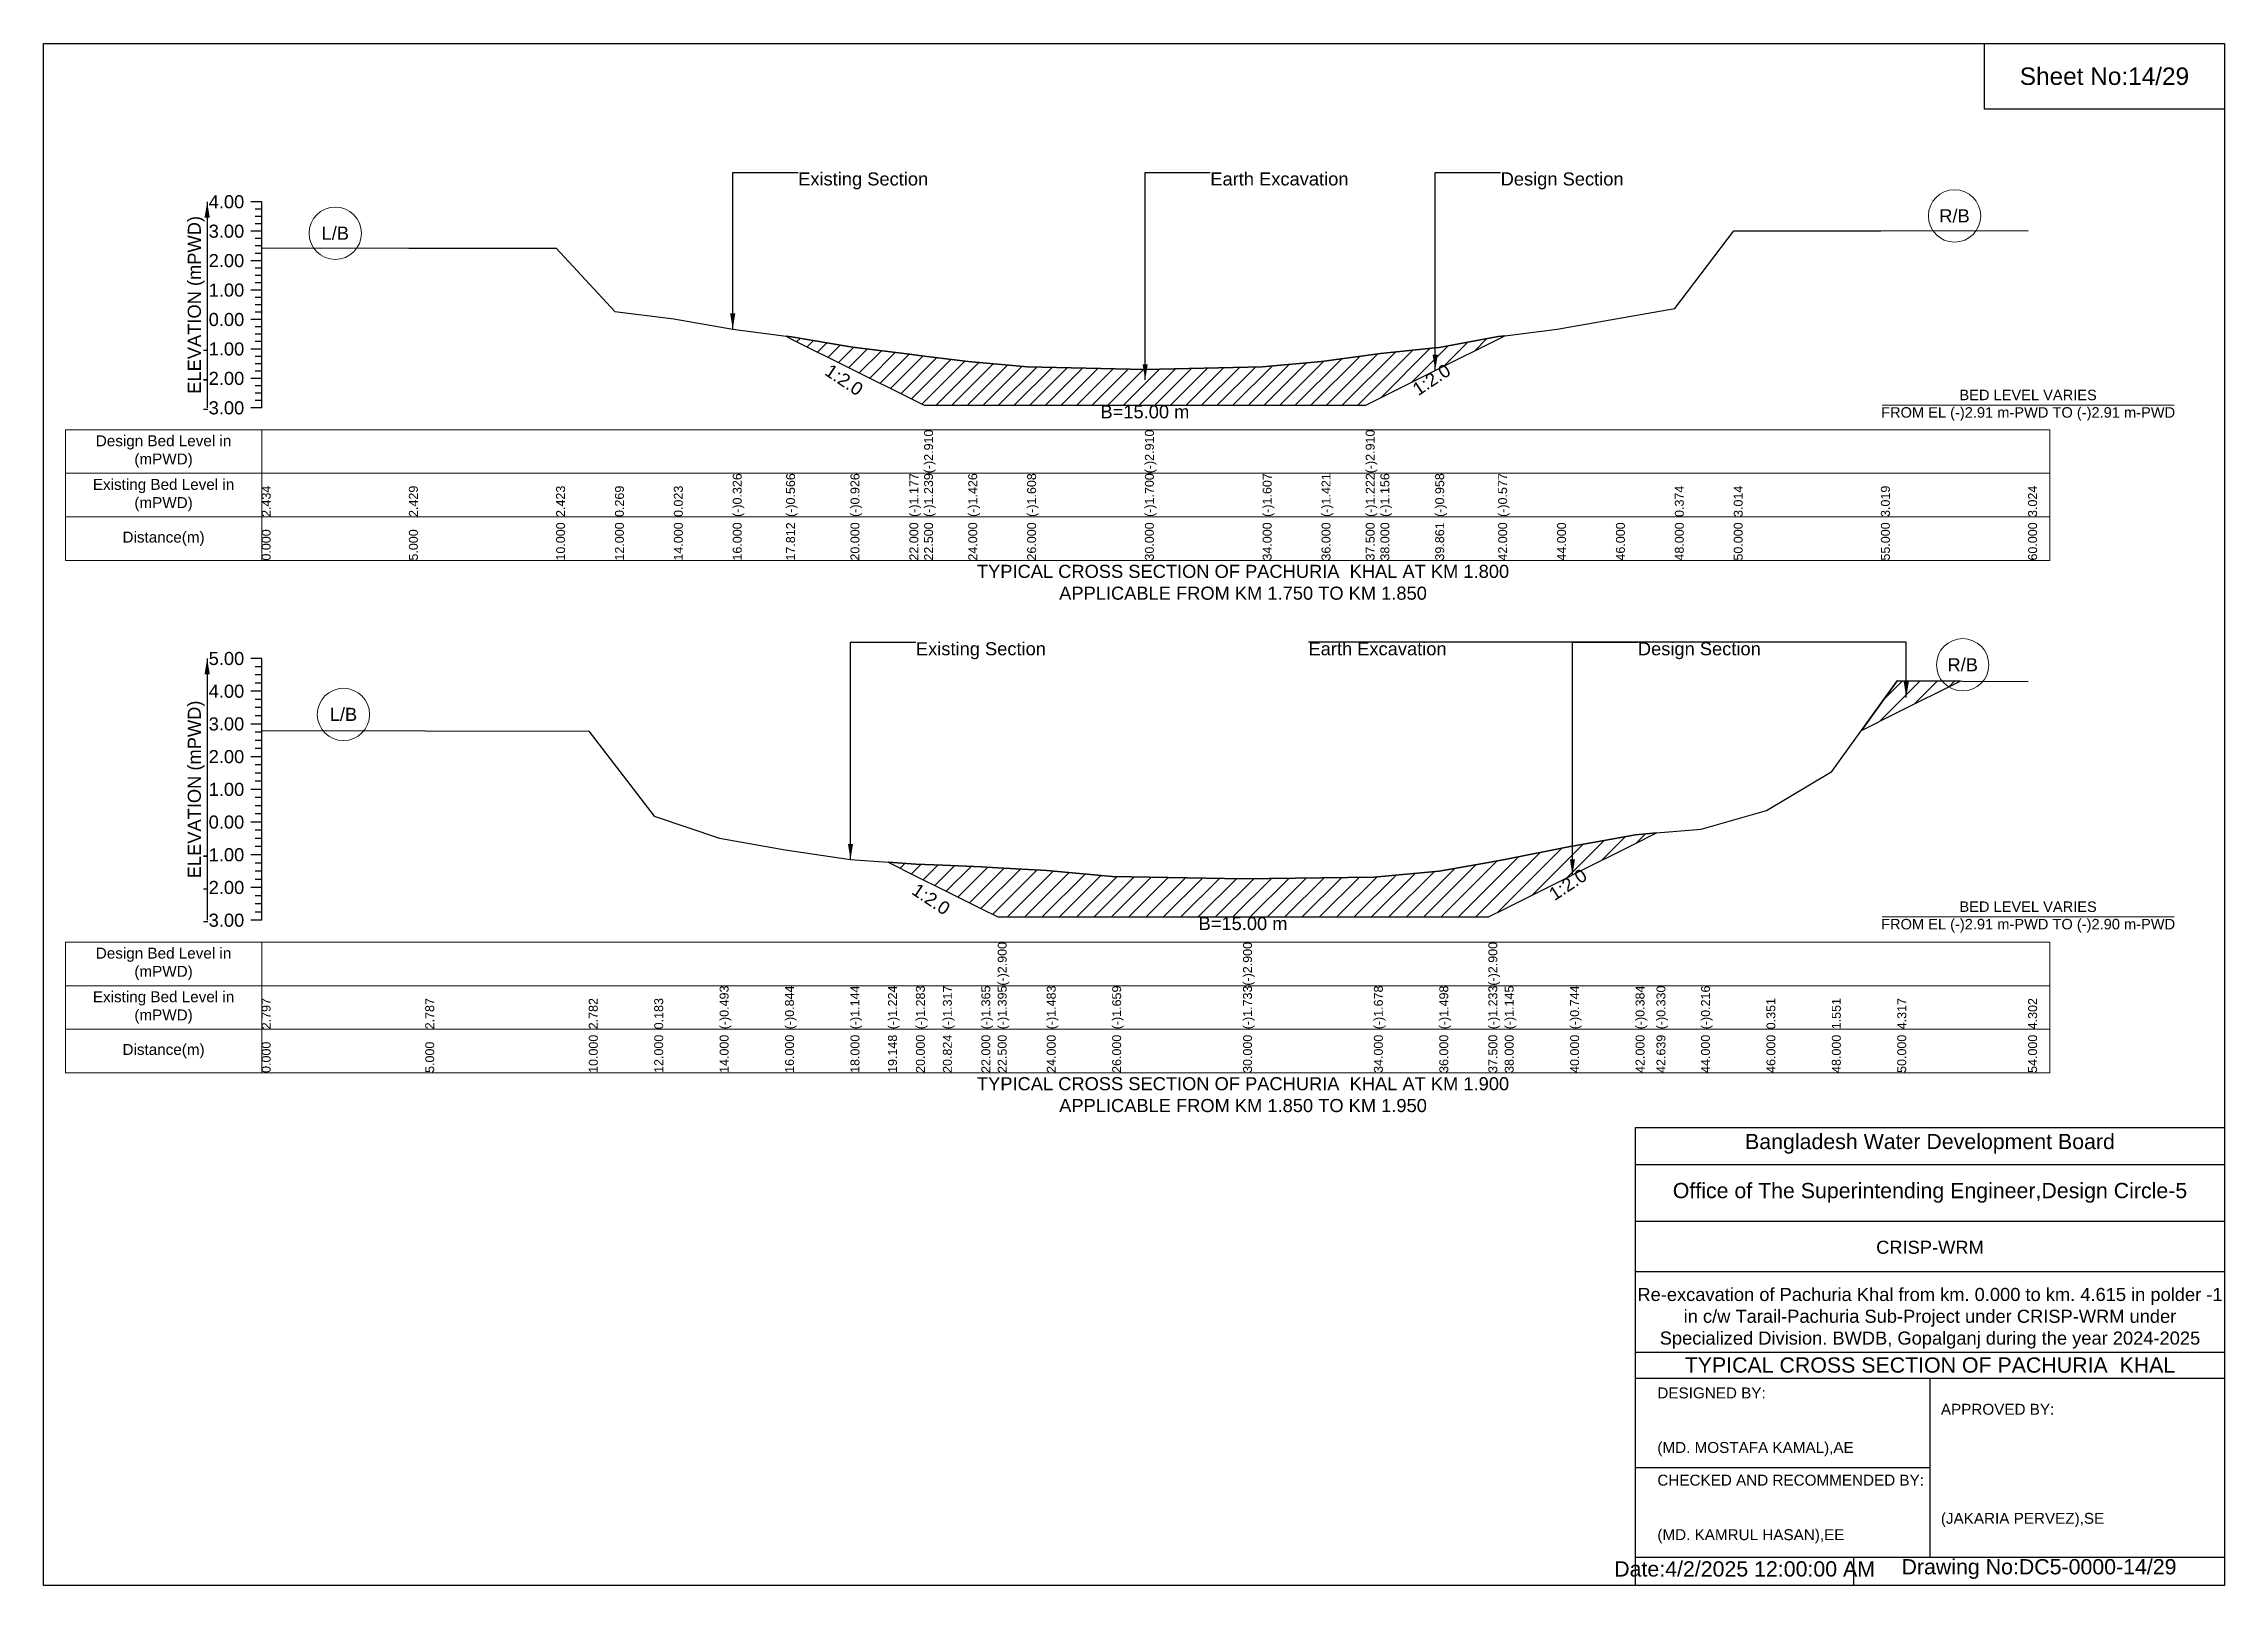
# Model space of a CAD drawing. Header units: inches. Extents: x 91000 to 388000, y -5656 to 0.
# Drawn here: x 230000 to 238000, y -5656 to 0 of the extents above; entities that cross this region are included whole.
import ezdxf

# ---------------------------------------------------------------- set-up
doc = ezdxf.new("R2010")
doc.units = ezdxf.units.IN
doc.header["$LTSCALE"] = 7
doc.header["$MEASUREMENT"] = 0
for name, color, linetype, lineweight in [('Cross section Data Border', 7, 'Continuous', 9), ('Cross Section Labels', 7, 'Continuous', 9), ('Existing_Bed_Level for Xsection', 7, 'Continuous', 25)]:
    doc.layers.add(name, color=color, linetype=linetype, lineweight=lineweight)
doc.styles.get("Standard").update_dxf_attribs({"font": 'arial.ttf'})
doc.dimstyles.get("Standard").update_dxf_attribs({"dimtxt": 0.18, "dimasz": 0.18, "dimexe": 0.18, "dimexo": 0.0625, "dimgap": 0.09, "dimtad": 0, "dimtih": 1, "dimtoh": 1, "dimdec": 4, "dimzin": 0, "dimdsep": 46, "dimtxsty": 'Standard', "dimcen": 0.09, "dimadec": 0, "dimazin": 0, "dimtfac": 1, "dimtdec": 4, "dimtofl": 0, "dimtmove": 0, "dimatfit": 3, "dimfxl": 1, "dimtolj": 1, "dimtzin": 0, "dimarcsym": 0})

msp = doc.modelspace()

# ---------------------------------------------------------------- texts
at = {"attachment_point": 5}
for s, insert, char_height in [('Sheet No:14/29', (237560, -120), 64), ('Bangladesh Water Development Board', (236920, -4036), 56), ('Office of The Superintending Engineer,Design Circle-5', (236920, -4216), 56)]:
    msp.add_mtext(s, dxfattribs=dict(at, insert=insert, char_height=char_height))
for s, insert, char_height, width, attachment_point in [('CRISP-WRM', (236920, -4416), 48, 2240, 5), ('Re-excavation of Pachuria Khal from km. 0.000 to km. 4.615 in polder -1  in c/w Tarail-Pachuria Sub-Project under CRISP-WRM under Specialized Division. BWDB, Gopalganj during the year 2024-2025', (236920, -4676), 48, 2160, 5), ('TYPICAL CROSS SECTION OF PACHURIA  KHAL', (236920, -4848), 56, 2240, 5), ('DESIGNED BY:^J^J^J(MD. MOSTAFA KAMAL),AE', (235920, -5056), 40, 1120, 4), ('APPROVED BY:^J^J^J^J^J^J(JAKARIA PERVEZ),SE', (236960, -5216), 40, 1120, 4), ('CHECKED AND RECOMMENDED BY:^J^J^J(MD. KAMRUL HASAN),EE', (235920, -5376), 40, 1120, 4), ('Date:4/2/2025 12:00:00 AM', (236240, -5596), 56, 1120, 5), ('Drawing No:DC5-0000-14/29', (237320, -5596), 56, 1760, 5)]:
    msp.add_mtext(s, dxfattribs=dict(insert=insert, char_height=char_height, width=width, attachment_point=attachment_point))
at = {"layer": 'Cross section Data Border', "char_height": 40, "width": 640, "attachment_point": 5}
for s, insert in [('Design Bed Level in (mPWD)', (230440, -1496.4)), ('Existing Bed Level in (mPWD)', (230440, -1656.4)), ('Distance(m)', (230440, -1816.4)), ('Design Bed Level in (mPWD)', (230440, -3376)), ('Existing Bed Level in (mPWD)', (230440, -3536)), ('Distance(m)', (230440, -3696))]:
    msp.add_mtext(s, dxfattribs=dict(at, insert=insert))
at = {"layer": 'Cross Section Labels'}
for s, insert, char_height, attachment_point in [('Existing Section', (232768, -472.4), 48, 1), ('Earth Excavation', (234280, -472.4), 48, 1), ('Design Section', (235345, -472.4), 48, 1), ('R/B', (237010, -632.1), 48, 5), ('L/B', (231070, -695.8), 48, 5), ('BED LEVEL VARIES ^JFROM EL (-)2.91 m-PWD TO (-)2.91 m-PWD', (237280, -1326.7), 38.4, 5), ('B=15.00 m', (234040, -1326.7), 48, 2), ('TYPICAL CROSS SECTION OF PACHURIA  KHAL AT KM 1.800^JAPPLICABLE FROM KM 1.750 TO KM 1.850', (234400, -1976.4), 48, 5), ('Existing Section', (233200, -2196), 48, 1), ('Earth Excavation', (234640, -2196), 48, 1), ('Design Section', (235848.4, -2196), 48, 1), ('R/B', (237040, -2278.9), 48, 5), ('L/B', (231100, -2461), 48, 5), ('BED LEVEL VARIES ^JFROM EL (-)2.91 m-PWD TO (-)2.90 m-PWD', (237280, -3204), 38.4, 5), ('B=15.00 m', (234400, -3204), 48, 2), ('TYPICAL CROSS SECTION OF PACHURIA  KHAL AT KM 1.900^JAPPLICABLE FROM KM 1.850 TO KM 1.950', (234400, -3856), 48, 5)]:
    msp.add_mtext(s, dxfattribs=dict(at, insert=insert, char_height=char_height, attachment_point=attachment_point))
at = {"layer": 'Cross Section Labels', "char_height": 48, "attachment_point": 2}
for insert, rotation in [((232949.9, -1213.6), 326.30993), ((235078, -1212.7), 33.69007), ((235578.4, -3064.9), 33.69007), ((233268.9, -3118.5), 326.30993)]:
    msp.add_mtext('1:2.0', dxfattribs=dict(at, insert=insert, rotation=rotation))
at = {"layer": 'Existing_Bed_Level for Xsection', "char_height": 48, "attachment_point": 6}
for s, insert in [('4.00', (230736, -580.4)), ('3.00', (230736, -688.4)), ('2.00', (230736, -796.4)), ('1.00', (230736, -904.4)), ('0.00', (230736, -1012.4)), ('-1.00', (230736, -1120.4)), ('-2.00', (230736, -1228.4)), ('-3.00', (230736, -1336.4)), ('5.00', (230736, -2256)), ('4.00', (230736, -2376)), ('3.00', (230736, -2496)), ('2.00', (230736, -2616)), ('1.00', (230736, -2736)), ('0.00', (230736, -2856)), ('-1.00', (230736, -2976)), ('-2.00', (230736, -3096)), ('-3.00', (230736, -3216))]:
    msp.add_mtext(s, dxfattribs=dict(at, insert=insert))
at = {"layer": 'Existing_Bed_Level for Xsection', "rotation": 90}
for s, insert, char_height, attachment_point in [('ELEVATION (mPWD)', (230560, -958.4), 48, 5), ('(-)2.910', (233230, -1576.4), 32.8, 1), ('(-)2.910', (234040, -1576.4), 32.8, 1), ('(-)2.910', (234850, -1576.4), 32.8, 1), ('(-)0.326', (232528, -1736.4), 32.8, 1), ('(-)0.566', (232723.7, -1736.4), 32.8, 1), ('(-)0.926', (232960, -1736.4), 32.8, 1), ('(-)1.177', (233176, -1736.4), 32.8, 1), ('(-)1.239', (233230, -1736.4), 32.8, 1), ('(-)1.426', (233392, -1736.4), 32.8, 1), ('(-)1.608', (233608, -1736.4), 32.8, 1), ('(-)1.700', (234040, -1736.4), 32.8, 1), ('(-)1.607', (234472, -1736.4), 32.8, 1), ('(-)1.421', (234688, -1736.4), 32.8, 1), ('(-)1.222', (234850, -1736.4), 32.8, 1), ('(-)1.156', (234904, -1736.4), 32.8, 1), ('(-)0.958', (235105, -1736.4), 32.8, 1), ('(-)0.577', (235336, -1736.4), 32.8, 1), ('2.434', (230800, -1736.4), 32.8, 1), ('2.429', (231340, -1736.4), 32.8, 1), ('2.423', (231880, -1736.4), 32.8, 1), ('0.269', (232096, -1736.4), 32.8, 1), ('0.023', (232312, -1736.4), 32.8, 1), ('0.374', (235984, -1736.4), 32.8, 1), ('3.014', (236200, -1736.4), 32.8, 1), ('3.019', (236740, -1736.4), 32.8, 1), ('3.024', (237280, -1736.4), 32.8, 1), ('10.000', (231880, -1896.4), 32.8, 1), ('12.000', (232096, -1896.4), 32.8, 1), ('14.000', (232312, -1896.4), 32.8, 1), ('16.000', (232528, -1896.4), 32.8, 1), ('17.812', (232723.7, -1896.4), 32.8, 1), ('20.000', (232960, -1896.4), 32.8, 1), ('22.000', (233176, -1896.4), 32.8, 1), ('22.500', (233230, -1896.4), 32.8, 1), ('24.000', (233392, -1896.4), 32.8, 1), ('26.000', (233608, -1896.4), 32.8, 1), ('30.000', (234040, -1896.4), 32.8, 1), ('34.000', (234472, -1896.4), 32.8, 1), ('36.000', (234688, -1896.4), 32.8, 1), ('37.500', (234850, -1896.4), 32.8, 1), ('38.000', (234904, -1896.4), 32.8, 1), ('39.861', (235105, -1896.4), 32.8, 1), ('42.000', (235336, -1896.4), 32.8, 1), ('44.000', (235552, -1896.4), 32.8, 1), ('46.000', (235768, -1896.4), 32.8, 1), ('48.000', (235984, -1896.4), 32.8, 1), ('50.000', (236200, -1896.4), 32.8, 1), ('55.000', (236740, -1896.4), 32.8, 1), ('60.000', (237280, -1896.4), 32.8, 1), ('0.000', (230800, -1896.4), 32.8, 1), ('5.000', (231340, -1896.4), 32.8, 1), ('ELEVATION (mPWD)', (230560, -2736), 48, 5), ('(-)2.900', (233500, -3456), 32.8, 1), ('(-)2.900', (234400, -3456), 32.8, 1), ('(-)2.900', (235300, -3456), 32.8, 1), ('2.797', (230800, -3616), 32.8, 1), ('2.787', (231400, -3616), 32.8, 1), ('2.782', (232000, -3616), 32.8, 1), ('0.183', (232240, -3616), 32.8, 1), ('(-)0.493', (232480, -3616), 32.8, 1), ('(-)0.844', (232720, -3616), 32.8, 1), ('(-)1.144', (232960, -3616), 32.8, 1), ('(-)1.224', (233097.7, -3616), 32.8, 1), ('(-)1.283', (233200, -3616), 32.8, 1), ('(-)1.317', (233298.9, -3616), 32.8, 1), ('(-)1.365', (233440, -3616), 32.8, 1), ('(-)1.395', (233500, -3616), 32.8, 1), ('(-)1.483', (233680, -3616), 32.8, 1), ('(-)1.659', (233920, -3616), 32.8, 1), ('(-)1.733', (234400, -3616), 32.8, 1), ('(-)1.678', (234880, -3616), 32.8, 1), ('(-)1.498', (235120, -3616), 32.8, 1), ('(-)1.233', (235300, -3616), 32.8, 1), ('(-)1.145', (235360, -3616), 32.8, 1), ('(-)0.744', (235600, -3616), 32.8, 1), ('(-)0.384', (235840, -3616), 32.8, 1), ('(-)0.330', (235916.7, -3616), 32.8, 1), ('(-)0.216', (236080, -3616), 32.8, 1), ('0.351', (236320, -3616), 32.8, 1), ('1.551', (236560, -3616), 32.8, 1), ('4.317', (236800, -3616), 32.8, 1), ('4.302', (237280, -3616), 32.8, 1), ('0.000', (230800, -3776), 32.8, 1), ('5.000', (231400, -3776), 32.8, 1), ('10.000', (232000, -3776), 32.8, 1), ('12.000', (232240, -3776), 32.8, 1), ('14.000', (232480, -3776), 32.8, 1), ('16.000', (232720, -3776), 32.8, 1), ('18.000', (232960, -3776), 32.8, 1), ('19.148', (233097.7, -3776), 32.8, 1), ('20.000', (233200, -3776), 32.8, 1), ('20.824', (233298.9, -3776), 32.8, 1), ('22.000', (233440, -3776), 32.8, 1), ('22.500', (233500, -3776), 32.8, 1), ('24.000', (233680, -3776), 32.8, 1), ('26.000', (233920, -3776), 32.8, 1), ('30.000', (234400, -3776), 32.8, 1), ('34.000', (234880, -3776), 32.8, 1), ('36.000', (235120, -3776), 32.8, 1), ('37.500', (235300, -3776), 32.8, 1), ('38.000', (235360, -3776), 32.8, 1), ('40.000', (235600, -3776), 32.8, 1), ('42.000', (235840, -3776), 32.8, 1), ('42.639', (235916.7, -3776), 32.8, 1), ('44.000', (236080, -3776), 32.8, 1), ('46.000', (236320, -3776), 32.8, 1), ('48.000', (236560, -3776), 32.8, 1), ('50.000', (236800, -3776), 32.8, 1), ('54.000', (237280, -3776), 32.8, 1)]:
    msp.add_mtext(s, dxfattribs=dict(at, insert=insert, char_height=char_height, attachment_point=attachment_point))

# ---------------------------------------------------------------- hatches: boundary and pattern name
at = {"layer": 'Existing_Bed_Level for Xsection'}
h = msp.add_hatch(dxfattribs=at)
h.set_pattern_fill('ANSI31', color=256, scale=324, style=0)
h.paths.add_polyline_path([(232723.7, -1073.5), (232744, -1083.7), (232960, -1191.7), (232976.9, -1200.1), (233176, -1299.7), (233230, -1326.7), (233392, -1326.7), (233608, -1326.7), (234040, -1326.7), (234472, -1326.7), (234688, -1326.7), (234850, -1326.7), (234904, -1299.7), (235105, -1199.2), (235120, -1191.7), (235336, -1083.7), (235359.9, -1071.7), (235336, -1074.7), (235120, -1114.2), (235105, -1115.8), (234904, -1137.2), (234850, -1144.4), (234688, -1165.9), (234472, -1186), (234040, -1196), (233608, -1186.1), (233392, -1166.4), (233230, -1146.2), (233176, -1139.5), (232976.9, -1114.5), (232960, -1112.4), (232744, -1076.2)])
h = msp.add_hatch(dxfattribs=at)
h.set_pattern_fill('ANSI31', color=256, scale=360, style=0)
h.paths.add_polyline_path([(236668.6, -2519.7), (236800, -2454), (237030.4, -2338.9), (236800, -2338)])
h = msp.add_hatch(dxfattribs=at)
h.set_pattern_fill('ANSI31', color=256, scale=360, style=0)
h.paths.add_polyline_path([(233097.7, -3002.9), (233200, -3054), (233298.9, -3103.5), (233440, -3174), (233500, -3204), (233680, -3204), (233920, -3204), (234400, -3204), (234880, -3204), (235120, -3204), (235300, -3204), (235360, -3174), (235600, -3054), (235608.4, -3049.9), (235840, -2934), (235916.7, -2895.7), (235840, -2902.1), (235608.4, -2943.8), (235600, -2945.3), (235360, -2993.4), (235300, -3004), (235120, -3035.8), (234880, -3057.4), (234400, -3064), (233920, -3055.1), (233680, -3034), (233500, -3023.4), (233440, -3019.8), (233298.9, -3014.1), (233200, -3010)])

# ---------------------------------------------------------------- linework, layer by layer
for points in [[(230000, 0), (238000, 0), (238000, -5656), (230000, -5656)], [(237120, 0), (238000, 0), (238000, -240), (237120, -240)]]:
    msp.add_lwpolyline(points, close=True)
for points in [[(235840, -5656), (235840, -3976), (238000, -3976)], [(235840, -4112), (238000, -4112)], [(235840, -4320), (238000, -4320)], [(235840, -4504), (238000, -4504)], [(235840, -4800), (238000, -4800)], [(235840, -4896), (238000, -4896)], [(236920, -4896), (236920, -5552)], [(235840, -5224), (236920, -5224)], [(235840, -5552), (238000, -5552)], [(236640, -5552), (236640, -5656)]]:
    msp.add_lwpolyline(points)
at = {"layer": 'Cross section Data Border'}
for points in [[(230080, -1416.4), (237360, -1416.4), (237360, -1896.4), (230080, -1896.4)], [(230080, -3296), (237360, -3296), (237360, -3776), (230080, -3776)]]:
    msp.add_lwpolyline(points, close=True, dxfattribs=at)
for points in [[(230800, -1416.4), (230800, -1896.4)], [(230080, -1576.4), (237360, -1576.4)], [(230080, -1736.4), (237360, -1736.4)], [(230800, -3296), (230800, -3776)], [(230080, -3456), (237360, -3456)], [(230080, -3616), (237360, -3616)]]:
    msp.add_lwpolyline(points, dxfattribs=at)
at = {"layer": 'Cross Section Labels'}
for points in [[(236744.2, -1326.7), (237815.8, -1326.7)], [(236744.2, -3204), (237815.8, -3204)]]:
    msp.add_lwpolyline(points, dxfattribs=at)
for centre in [(237010, -632.1), (231070, -695.8), (237040, -2278.9), (231100, -2461)]:
    msp.add_circle(centre, 96, dxfattribs=at)
at = {"layer": 'Existing_Bed_Level for Xsection'}
for points in [[(230800, -580.4), (230760, -580.4)], [(230800, -607.4), (230776, -607.4)], [(230800, -634.4), (230776, -634.4)], [(230800, -1336.4), (230800, -1228.4), (230800, -1120.4), (230800, -1012.4), (230800, -904.4), (230800, -796.4), (230800, -688.4), (230800, -580.4)], [(230800, -688.4), (230760, -688.4)], [(230800, -661.4), (230776, -661.4)], [(230800, -715.4), (230776, -715.4)], [(230800, -749.5), (231340, -750.1), (231880, -750.7), (232096, -983.3), (232312, -1009.9), (232528, -1047.6), (232723.7, -1073.5), (232744, -1076.2), (232960, -1112.4), (232976.9, -1114.5), (233176, -1139.5), (233230, -1146.2), (233230, -1146.2), (233392, -1166.4), (233608, -1186.1), (234040, -1196), (234040, -1196), (234472, -1186), (234688, -1165.9), (234850, -1144.4), (234850, -1144.4), (234904, -1137.2), (235105, -1115.8), (235120, -1114.2), (235336, -1074.7), (235359.9, -1071.7), (235552, -1047.6), (235768, -1009.9), (235984, -972), (236200, -686.9), (236740, -686.3), (237280, -685.8)], [(230800, -796.4), (230760, -796.4)], [(230800, -742.4), (230776, -742.4)], [(230800, -769.4), (230776, -769.4)], [(230800, -823.4), (230776, -823.4)], [(230800, -850.4), (230776, -850.4)], [(230800, -877.4), (230776, -877.4)], [(230800, -904.4), (230760, -904.4)], [(230800, -931.4), (230776, -931.4)], [(230800, -958.4), (230776, -958.4)], [(230800, -1012.4), (230760, -1012.4)], [(230800, -985.4), (230776, -985.4)], [(230800, -1039.4), (230776, -1039.4)], [(230800, -1066.4), (230776, -1066.4)], [(230800, -1093.4), (230776, -1093.4)], [(230800, -1120.4), (230760, -1120.4)], [(230800, -1147.4), (230776, -1147.4)], [(230800, -1174.4), (230776, -1174.4)], [(230800, -1228.4), (230760, -1228.4)], [(230800, -1201.4), (230776, -1201.4)], [(230800, -1255.4), (230776, -1255.4)], [(230800, -1336.4), (230760, -1336.4)], [(230800, -1282.4), (230776, -1282.4)], [(230800, -1309.4), (230776, -1309.4)], [(230800, -2256), (230760, -2256)], [(230800, -2286), (230776, -2286)], [(230800, -2316), (230776, -2316)], [(230800, -3216), (230800, -3096), (230800, -2976), (230800, -2856), (230800, -2736), (230800, -2616), (230800, -2496), (230800, -2376), (230800, -2256)], [(230800, -2376), (230760, -2376)], [(230800, -2346), (230776, -2346)], [(230800, -2520.4), (231400, -2521.6), (232000, -2522.2), (232240, -2834.1), (232480, -2915.2), (232720, -2957.3), (232960, -2993.3), (233097.7, -3002.9), (233200, -3010), (233298.9, -3014.1), (233440, -3019.8), (233500, -3023.4), (233500, -3023.4), (233680, -3034), (233920, -3055.1), (234400, -3064), (234400, -3064), (234880, -3057.4), (235120, -3035.8), (235300, -3004), (235300, -3004), (235360, -2993.4), (235600, -2945.3), (235608.4, -2943.8), (235840, -2902.1), (235916.7, -2895.7), (236080, -2882), (236320, -2813.9), (236560, -2669.9), (236800, -2338), (237280, -2339.8)], [(230800, -2406), (230776, -2406)], [(230800, -2436), (230776, -2436)], [(230800, -2466), (230776, -2466)], [(230800, -2496), (230760, -2496)], [(230800, -2526), (230776, -2526)], [(230800, -2556), (230776, -2556)], [(230800, -2616), (230760, -2616)], [(230800, -2586), (230776, -2586)], [(230800, -2646), (230776, -2646)], [(230800, -2676), (230776, -2676)], [(230800, -2706), (230776, -2706)], [(230800, -2736), (230760, -2736)], [(230800, -2766), (230776, -2766)], [(230800, -2796), (230776, -2796)], [(230800, -2856), (230760, -2856)], [(230800, -2826), (230776, -2826)], [(230800, -2886), (230776, -2886)], [(230800, -2916), (230776, -2916)], [(230800, -2946), (230776, -2946)], [(230800, -2976), (230760, -2976)], [(230800, -3006), (230776, -3006)], [(230800, -3036), (230776, -3036)], [(230800, -3096), (230760, -3096)], [(230800, -3066), (230776, -3066)], [(230800, -3126), (230776, -3126)], [(230800, -3156), (230776, -3156)], [(230800, -3186), (230776, -3186)], [(230800, -3216), (230760, -3216)]]:
    msp.add_lwpolyline(points, dxfattribs=at)
for points in [[(232723.7, -1073.5), (232744, -1083.7), (232960, -1191.7), (232976.9, -1200.1), (233176, -1299.7), (233230, -1326.7), (233230, -1326.7), (233392, -1326.7), (233608, -1326.7), (234040, -1326.7), (234040, -1326.7), (234472, -1326.7), (234688, -1326.7), (234850, -1326.7), (234850, -1326.7), (234904, -1299.7), (235105, -1199.2), (235120, -1191.7), (235336, -1083.7), (235359.9, -1071.7), (235359.9, -1071.7), (235359.9, -1071.7), (235336, -1074.7), (235120, -1114.2), (235105, -1115.8), (234904, -1137.2), (234850, -1144.4), (234850, -1144.4), (234688, -1165.9), (234472, -1186), (234040, -1196), (234040, -1196), (233608, -1186.1), (233392, -1166.4), (233230, -1146.2), (233230, -1146.2), (233176, -1139.5), (232976.9, -1114.5), (232960, -1112.4), (232744, -1076.2)], [(236668.6, -2519.7), (236800, -2454), (237030.4, -2338.9), (236800, -2338)], [(233097.7, -3002.9), (233200, -3054), (233298.9, -3103.5), (233440, -3174), (233500, -3204), (233500, -3204), (233680, -3204), (233920, -3204), (234400, -3204), (234400, -3204), (234880, -3204), (235120, -3204), (235300, -3204), (235300, -3204), (235360, -3174), (235600, -3054), (235608.4, -3049.9), (235840, -2934), (235916.7, -2895.7), (235916.7, -2895.7), (235916.7, -2895.7), (235840, -2902.1), (235608.4, -2943.8), (235600, -2945.3), (235360, -2993.4), (235300, -3004), (235300, -3004), (235120, -3035.8), (234880, -3057.4), (234400, -3064), (234400, -3064), (233920, -3055.1), (233680, -3034), (233500, -3023.4), (233500, -3023.4), (233440, -3019.8), (233298.9, -3014.1), (233200, -3010)]]:
    msp.add_lwpolyline(points, close=True, dxfattribs=at)

msp.set_redraw_order([(e.dxf.handle, doc.entitydb.next_handle()) for e in msp.query("TEXT MTEXT ATTDEF DIMENSION ARC_DIMENSION")])  # texts and dimensions are drawn at this point

# ---------------------------------------------------------------- leaders
at = {"layer": 'Cross Section Labels', "annotation_type": 0, "has_hookline": 1}
for points, hookline_direction, text_width in [([(232528, -1047.6), (232528, -472.4), (232767.9, -472.4)], 0, 467.2), ([(234041, -1233.9), (234041, -472.4), (234279.9, -472.4)], 0, 497), ([(235105, -1199.2), (235105, -472.4), (235344.9, -472.4)], 0, 441.2), ([(232960, -2993.3), (232960, -2196), (233199.9, -2196)], 0, 467.2), ([(236833, -2398.9), (236833, -2196), (234640.1, -2196)], 1, 497), ([(235608.4, -3049.9), (235608.4, -2196), (235848.3, -2196)], 0, 441.2)]:
    msp.add_leader(points, dimstyle='Standard', override={"dimasz": 57.6}, dxfattribs=dict(at, hookline_direction=hookline_direction, text_width=text_width))
at = {"layer": 'Existing_Bed_Level for Xsection'}
for points in [[(230600, -580.4), (230600, -1336.4)], [(230600, -2256), (230600, -3216)]]:
    msp.add_leader(points, dimstyle='Standard', override={"dimasz": 57.6}, dxfattribs=at)

doc.saveas('drawing.dxf')
